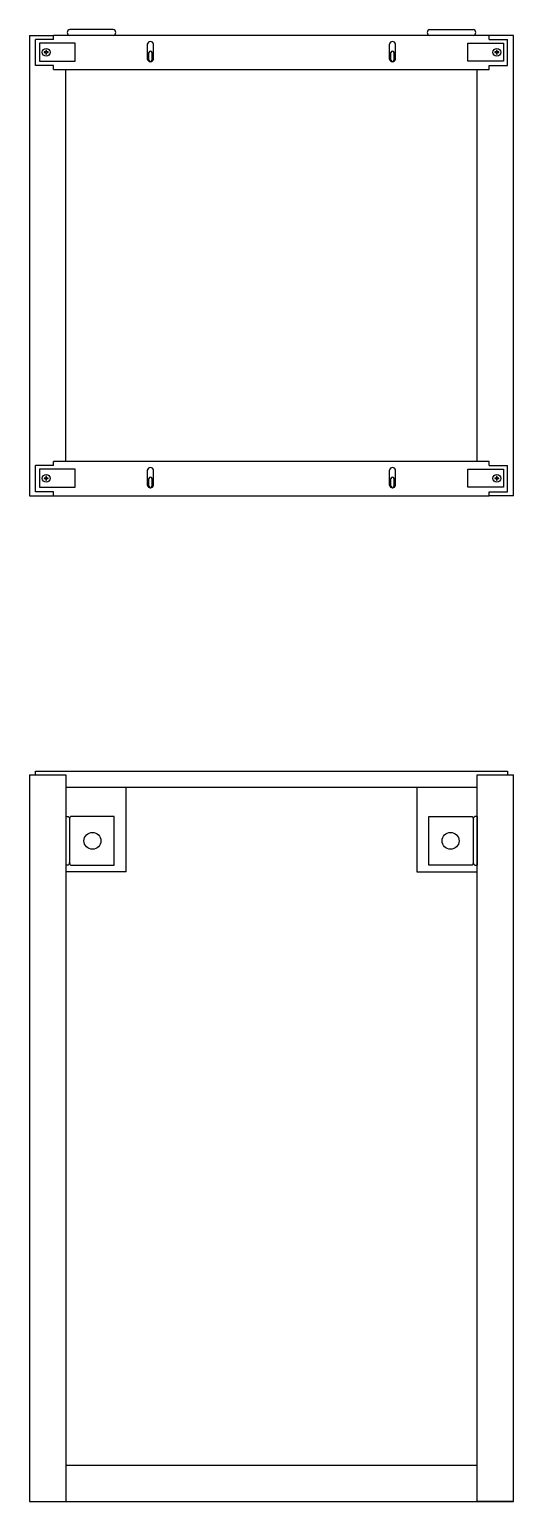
# Model space of a CAD drawing. Header units: millimetres. Extents: x -1061 to 8262, y 78 to 3828.
# Drawn here: x 2246 to 2646, y 107 to 1323 of the extents above; entities that cross this region are included whole.
import ezdxf

# ---------------------------------------------------------------- set-up
doc = ezdxf.new("R2010")
doc.units = ezdxf.units.MM
doc.layers.add('Layer1', color=1, linetype='Continuous')
doc.layers.add('Layer2', color=8, linetype='Continuous')

msp = doc.modelspace()

# ---------------------------------------------------------------- linework, layer by layer
at = {"layer": 'Layer1'}
for p, q in [((2246.3, 1317.7), (2246.3, 937.7)), ((2246.3, 1317.7), (2266.3, 1317.7)), ((2646.3, 1317.7), (2626.3, 1317.7)), ((2646.3, 937.7), (2646.3, 1317.7)), ((2276.3, 965.9), (2276.3, 1289.5)), ((2616.3, 965.9), (2616.3, 1289.5)), ((2246.3, 937.7), (2266.3, 937.7)), ((2646.3, 937.7), (2626.3, 937.7)), ((2246.3, 707.1), (2246.3, 107.1)), ((2246.3, 707.1), (2276.3, 707.1)), ((2251.3, 707.1), (2251.3, 707.1)), ((2276.3, 707.1), (2276.3, 107.1)), ((2276.3, 707.1), (2276.3, 677.1)), ((2616.3, 107.1), (2616.3, 707.1)), ((2616.3, 707.1), (2646.3, 707.1)), ((2646.3, 107.1), (2646.3, 707.1)), ((2326.3, 627.1), (2326.3, 697.1)), ((2566.3, 697.1), (2566.3, 627.1)), ((2276.2, 672.7), (2276.2, 672.7)), ((2276.4, 672.7), (2276.4, 632.7)), ((2276.4, 672.7), (2277.4, 672.7)), ((2616.3, 672.7), (2616.3, 632.7)), ((2326.3, 627.1), (2276.3, 627.1)), ((2566.3, 627.1), (2616.3, 627.1)), ((2276.3, 137.1), (2616.3, 137.1)), ((2246.3, 107.1), (2646.3, 107.1)), ((2646.3, 107.1), (2616.3, 107.1))]:
    msp.add_line(p, q, dxfattribs=at)
at = {"layer": 'Layer2'}
for p, q in [((2266.3, 1314.4), (2251.3, 1314.4)), ((2251.3, 1292.8), (2251.3, 1314.4)), ((2266.3, 1314.4), (2266.3, 1317.7)), ((2626.3, 1317.7), (2266.3, 1317.7)), ((2315.6, 1322.7), (2279.6, 1322.7)), ((2577, 1322.7), (2613, 1322.7)), ((2626.3, 1314.4), (2626.3, 1317.7)), ((2626.3, 1314.4), (2641.3, 1314.4)), ((2641.3, 1292.8), (2641.3, 1314.4)), ((2343.8, 1298.2), (2343.8, 1310.6)), ((2345, 1297.2), (2345, 1303.7)), ((2347.7, 1297.2), (2347.7, 1303.7)), ((2348.9, 1298.2), (2348.9, 1310.6)), ((2543.8, 1298.2), (2543.8, 1310.6)), ((2545, 1297.2), (2545, 1303.7)), ((2547.7, 1297.2), (2547.7, 1303.7)), ((2548.9, 1298.2), (2548.9, 1310.6)), ((2266.3, 1292.8), (2251.3, 1292.8)), ((2266.3, 1289.5), (2266.3, 1292.8)), ((2266.3, 1289.5), (2626.3, 1289.5)), ((2626.3, 1292.8), (2641.3, 1292.8)), ((2626.3, 1289.5), (2626.3, 1292.8)), ((2266.3, 962.6), (2251.3, 962.6)), ((2251.3, 941), (2251.3, 962.6)), ((2266.3, 962.6), (2266.3, 965.9)), ((2626.3, 965.9), (2266.3, 965.9)), ((2626.3, 962.6), (2626.3, 965.9)), ((2626.3, 962.6), (2641.3, 962.6)), ((2641.3, 941), (2641.3, 962.6)), ((2343.8, 946.4), (2343.8, 958.8)), ((2345, 945.4), (2345, 951.9)), ((2347.7, 945.4), (2347.7, 951.9)), ((2348.9, 946.4), (2348.9, 958.8)), ((2543.8, 946.4), (2543.8, 958.8)), ((2545, 945.4), (2545, 951.9)), ((2547.7, 945.4), (2547.7, 951.9)), ((2548.9, 946.4), (2548.9, 958.8)), ((2266.3, 941), (2251.3, 941)), ((2266.3, 937.7), (2266.3, 941)), ((2266.3, 937.7), (2626.3, 937.7)), ((2626.3, 941), (2641.3, 941)), ((2626.3, 937.7), (2626.3, 941)), ((2251.3, 707.1), (2251.3, 710.1)), ((2251.3, 710.1), (2641.3, 710.1)), ((2641.3, 710.1), (2641.3, 707.1)), ((2276.3, 697.1), (2616.3, 697.1)), ((2277.4, 672.7), (2278.4, 672.7)), ((2279.4, 671.7), (2279.4, 670.7)), ((2279.4, 670.7), (2279.4, 634.7)), ((2316.4, 672.7), (2280.4, 672.7)), ((2316.4, 632.7), (2316.4, 672.7)), ((2576.3, 632.7), (2576.3, 672.7)), ((2576.3, 672.7), (2612.3, 672.7)), ((2613.3, 633.7), (2613.3, 671.7)), ((2616.3, 672.7), (2614.3, 672.7)), ((2278.4, 632.7), (2276.4, 632.7)), ((2279.4, 633.7), (2279.4, 634.7)), ((2280.4, 632.7), (2316.4, 632.7)), ((2612.3, 632.7), (2576.3, 632.7)), ((2614.3, 632.7), (2616.3, 632.7))]:
    msp.add_line(p, q, dxfattribs=at)
for points in [[(2254.8, 1296.4), (2284, 1296.4), (2284, 1311.3), (2254.8, 1311.3)], [(2637.9, 1296.4), (2608.6, 1296.4), (2608.6, 1311.3), (2637.9, 1311.3)], [(2254.8, 944.6), (2284, 944.6), (2284, 959.5), (2254.8, 959.5)], [(2637.9, 944.6), (2608.6, 944.6), (2608.6, 959.5), (2637.9, 959.5)]]:
    msp.add_lwpolyline(points, close=True, dxfattribs=at)
for points in [[(2259.9, 1304.1), (2258.6, 1304.1), (2258.6, 1303.6), (2259.9, 1303.6)], [(2260.4, 1304.1), (2260.4, 1305.4), (2259.9, 1305.4), (2259.9, 1304.1)], [(2259.9, 1303.6), (2259.9, 1302.3), (2260.4, 1302.3), (2260.4, 1303.6)], [(2260.4, 1303.6), (2261.7, 1303.6), (2261.7, 1304.1), (2260.4, 1304.1)], [(2632.2, 1304.1), (2630.9, 1304.1), (2630.9, 1303.6), (2632.2, 1303.6)], [(2632.8, 1304.1), (2632.8, 1305.4), (2632.2, 1305.4), (2632.2, 1304.1)], [(2632.2, 1303.6), (2632.2, 1302.3), (2632.8, 1302.3), (2632.8, 1303.6)], [(2632.8, 1303.6), (2634.1, 1303.6), (2634.1, 1304.1), (2632.8, 1304.1)], [(2259.9, 952.3), (2258.6, 952.3), (2258.6, 951.8), (2259.9, 951.8)], [(2260.4, 952.3), (2260.4, 953.6), (2259.9, 953.6), (2259.9, 952.3)], [(2259.9, 951.8), (2259.9, 950.5), (2260.4, 950.5), (2260.4, 951.8)], [(2260.4, 951.8), (2261.7, 951.8), (2261.7, 952.3), (2260.4, 952.3)], [(2632.2, 952.3), (2630.9, 952.3), (2630.9, 951.8), (2632.2, 951.8)], [(2632.8, 952.3), (2632.8, 953.6), (2632.2, 953.6), (2632.2, 952.3)], [(2632.2, 951.8), (2632.2, 950.5), (2632.8, 950.5), (2632.8, 951.8)], [(2632.8, 951.8), (2634.1, 951.8), (2634.1, 952.3), (2632.8, 952.3)]]:
    msp.add_lwpolyline(points, dxfattribs=at)
for centre, radius in [((2260.2, 1303.8), 3.23), ((2632.5, 1303.8), 3.23), ((2260.2, 952), 3.23), ((2632.5, 952), 3.23), ((2298.4, 652.7), 7), ((2594.3, 652.7), 7)]:
    msp.add_circle(centre, radius, dxfattribs=at)
for centre, radius, start, end in [((2280.2, 1320.2), 2.56, 102.6804, 257.3196), ((2315.1, 1320.2), 2.56, 282.6804, 77.3196), ((2577.6, 1320.2), 2.56, 102.6804, 257.3196), ((2612.5, 1320.2), 2.56, 282.6804, 77.3196), ((2346.3, 1310.1), 2.63, 11.2554, 168.7446), ((2346.3, 1303.5), 1.38, 11.2554, 168.7446), ((2546.3, 1310.1), 2.63, 11.2554, 168.7446), ((2546.3, 1303.5), 1.38, 11.2554, 168.7446), ((2346.3, 1298.7), 2.63, 191.2554, 348.7446), ((2346.3, 1297.5), 1.38, 191.2554, 348.7446), ((2546.3, 1298.7), 2.63, 191.2554, 348.7446), ((2546.3, 1297.5), 1.38, 191.2554, 348.7446), ((2346.3, 958.3), 2.63, 11.2554, 168.7446), ((2546.3, 958.3), 2.63, 11.2554, 168.7446), ((2346.3, 951.7), 1.38, 11.2554, 168.7446), ((2546.3, 951.7), 1.38, 11.2554, 168.7446), ((2346.3, 946.9), 2.63, 191.2554, 348.7446), ((2346.3, 945.7), 1.38, 191.2554, 348.7446), ((2546.3, 946.9), 2.63, 191.2554, 348.7446), ((2546.3, 945.7), 1.38, 191.2554, 348.7446), ((2277.9, 671.2), 1.58, 18.4349, 71.5651), ((2277.9, 672.7), 2.48, 306.6335, 0.9247), ((2614.8, 672.7), 2.48, 179.0753, 233.3665), ((2614.8, 671.2), 1.58, 108.4349, 161.5651), ((2277.9, 634.2), 1.58, 288.4349, 341.5651), ((2277.9, 632.7), 2.48, 359.0753, 52.2054), ((2614.8, 632.7), 2.48, 127.7946, 180.9247), ((2614.8, 634.2), 1.58, 198.4349, 251.5651)]:
    msp.add_arc(centre, radius, start, end, dxfattribs=at)

doc.saveas('drawing.dxf')
